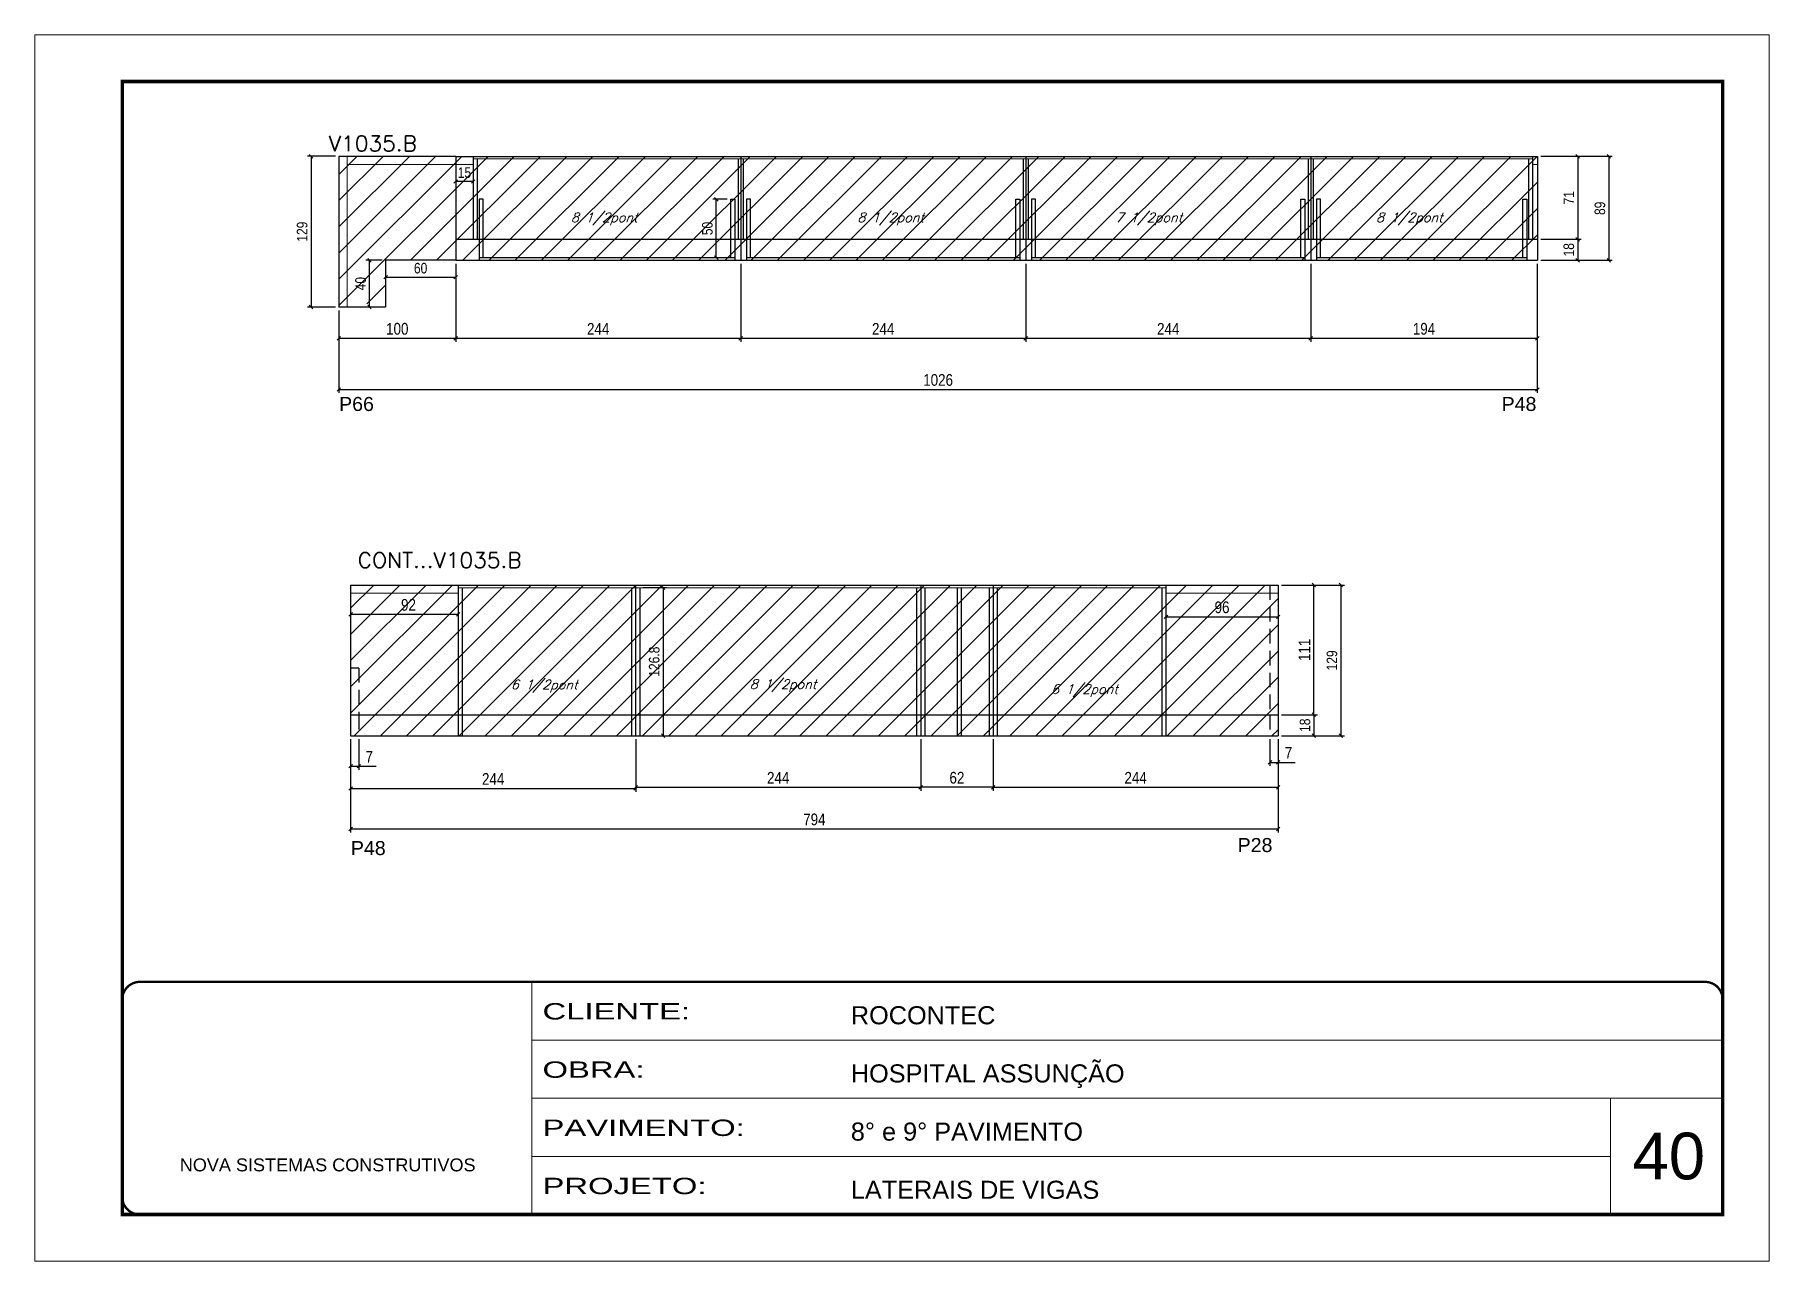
# Model space of a CAD drawing. Extents: x -20960 to -5926, y -2106 to 21915.
# Drawn here: x -7452 to -5967, y 10528 to 11578 of the extents above; entities that cross this region are included whole.
import ezdxf

# ---------------------------------------------------------------- set-up
doc = ezdxf.new("R2010")
doc.units = 0
for name, pattern in [('CONTINUO', [0]), ('DASHED', [0.75, 0.5, -0.25]), ('HIDDEN', [0.375, 0.25, -0.125])]:
    doc.linetypes.add(name, pattern=pattern)
for name, color, linetype in [('5', 5, 'Continuous'), ('COTA', 241, 'Continuous'), ('Painéis', 200, 'Continuous'), ('Reaproveitamento', 251, 'Continuous'), ('SARR_2.2x7', 40, 'Continuous'), ('SARR_3.5x7', 81, 'Continuous'), ('texto', 7, 'Continuous')]:
    doc.layers.add(name, color=color, linetype=linetype)
for name, color, linetype, lineweight in [('CARIMBO', 255, 'Continuous', 9), ('Folhas', 255, 'Continuous', 9), ('Sarr 2.2x7', 40, 'Continuous', 9), ('SARRAFO DE PRESSAO', 251, 'DASHED', 9), ('Texto Seção', 7, 'Continuous', 15)]:
    doc.layers.add(name, color=color, linetype=linetype, lineweight=lineweight)
doc.styles.add('ARIAL', font='arial.ttf')
doc.styles.add('COTA TECNICA', font='techl___.ttf', dxfattribs={"height": 10})
doc.styles.add('COTA TECNICA-50', font='techl___.ttf', dxfattribs={"height": 9})
doc.styles.add('REGUA-120', font='ROMANS.shx', dxfattribs={"height": 15})
doc.styles.add('Romans', font='romans.shx')
doc.styles.get("Standard").update_dxf_attribs({"font": 'arial.ttf'})
doc.styles.add('Tecnologia', font='')
doc.styles.get('Tecnologia').set_extended_font_data('Forgotten Futurist')
doc.dimstyles.new('COTA PAINEL-50', dxfattribs={"dimtxt": 9, "dimasz": 3, "dimexe": 3, "dimexo": 3, "dimgap": 3, "dimtad": 1, "dimdec": 1, "dimzin": 12, "dimdsep": 46, "dimtxsty": 'COTA TECNICA-50', "dimblk1": 'OBLIQUE', "dimblk2": 'OBLIQUE', "dimsah": 1, "dimcen": 0.9, "dimclrd": 4, "dimclre": 4, "dimclrt": 240, "dimadec": 1, "dimazin": 3, "dimtfac": 1, "dimtdec": 1, "dimtmove": 0, "dimatfit": 3, "dimfxl": 1, "dimtolj": 1, "dimtzin": 12, "dimarcsym": 0})
doc.dimstyles.new('PAINEL', dxfattribs={"dimtxt": 10, "dimasz": 3, "dimexe": 3, "dimexo": 3, "dimgap": 3, "dimtad": 1, "dimdec": 1, "dimzin": 12, "dimdsep": 46, "dimtxsty": 'COTA TECNICA', "dimblk1": 'OBLIQUE', "dimblk2": 'OBLIQUE', "dimsah": 1, "dimcen": 0.9, "dimclrd": 4, "dimclre": 4, "dimclrt": 240, "dimadec": 1, "dimazin": 3, "dimtfac": 1, "dimtdec": 1, "dimtmove": 0, "dimatfit": 3, "dimfxl": 1, "dimtolj": 1, "dimtzin": 12, "dimarcsym": 0})

msp = doc.modelspace()

# ---------------------------------------------------------------- texts
at = {"layer": '5', "linetype": 'Continuous'}
for s, p in [('P66', (-7191.41, 11256.1)), ('P48', (-6196.2, 11256.1)), ('P48', (-7181.32, 10875.97)), ('P28', (-6422.17, 10878.55))]:
    msp.add_text(s, height=12, rotation=359.99996, dxfattribs=at).set_placement(p)
at = {"layer": 'CARIMBO', "style": 'ARIAL'}
msp.add_text('40', height=40, dxfattribs=at).set_placement((-6084.14, 10598.36))
at = {"layer": 'texto', "color": 2, "char_height": 8, "attachment_point": 5, "style": 'Romans'}
for s, insert in [('{\\Q19;\\C256;8 1/2pont}', (-6964.39, 11420.48)), ('{\\Q19;\\C256;8 1/2pont}', (-6719.18, 11420.48)), ('{\\Q19;\\C256;7 1/2pont}', (-6498.18, 11420.48)), ('{\\Q19;\\C256;8 1/2pont}', (-6275.14, 11420.48)), ('{\\Q19;\\C256;6 1/2pont}', (-7015.8, 11020.5)), ('{\\Q19;\\C256;8 1/2pont}', (-6811.34, 11020.96)), ('{\\Q19;\\C256;6 1/2pont}', (-6553.28, 11016.71))]:
    msp.add_mtext(s, dxfattribs=dict(at, insert=insert))
at = {"layer": 'Texto Seção', "style": 'REGUA-120', "width": 1.05}
for s, p in [('V1035.B', (-7200.19, 11478.58)), ('CONT...V1035.B', (-7175.5, 11121.93))]:
    msp.add_text(s, height=13, dxfattribs=at).set_placement(p)

# ---------------------------------------------------------------- blocks, each defined once
blk = doc.blocks.new('9999999999')
at = {"color": 30, "linetype": 'CONTINUO'}
for p, q in [((98564.6, 34230.2), (98564.6, 34429.4)), ((98564.6, 34379.6), (99584, 34379.6)), ((98564.6, 34329.8), (99488, 34329.8)), ((99584, 34329.8), (99488, 34329.8)), ((99488, 34329.8), (99488, 34230.2)), ((98564.6, 34280), (99488, 34280))]:
    blk.add_line(p, q, dxfattribs=at)
at = {"color": 30, "linetype": 'CONTINUO', "const_width": 2}
blk.add_lwpolyline([(99584, 34230.2), (99584, 34414.4, 0.414214), (99569, 34429.4), (98229, 34429.4, 0.414214), (98214, 34414.4), (98214, 34245.2, 0.414214), (98229, 34230.2), (99584, 34230.2)], format="xyb", dxfattribs=at)
at = {"layer": 'Folhas'}
blk.add_lwpolyline([(98139, 34190.2), (99624, 34190.2), (99624, 35240.2), (98139, 35240.2)], close=True, dxfattribs=at)
at = {"layer": 'Folhas', "color": 30, "const_width": 3}
blk.add_lwpolyline([(98214, 34230.2), (99584, 34230.2), (99584, 35200.2), (98214, 35200.2)], close=True, dxfattribs=at)
at = {"color": 7, "linetype": 'Continuous', "ltscale": 5, "style": 'ARIAL'}
for s, height, p in [('ROCONTEC', 15.48, (98837.7, 34393.1)), ('HOSPITAL ASSUNÇÃO', 15.483, (98837.7, 34343.3)), ('8° e 9° PAVIMENTO', 15.483, (98837.7, 34293.5)), ('NOVA SISTEMAS CONSTRUTIVOS', 11.059, (98263.2, 34267.2)), ('LATERAIS DE VIGAS', 15.483, (98837.7, 34243.7))]:
    blk.add_text(s, height=height, dxfattribs=at).set_placement(p)
at = {"layer": 'Folhas', "color": 7, "style": 'Tecnologia', "width": 1.5}
for s, p in [('CLIENTE:', (98573.7, 34397.2)), ('OBRA:', (98573.7, 34347.3)), ('PAVIMENTO:', (98573.7, 34297.5)), ('PROJETO:', (98573.7, 34247.7))]:
    blk.add_text(s, height=14, dxfattribs=at).set_placement(p)
blk = doc.blocks.new('_Oblique')
at = {"color": 0, "linetype": 'ByBlock', "lineweight": -2}
blk.add_line((-0.5, -0.5), (0.5, 0.5), dxfattribs=at)
blk = doc.blocks.new('*D7657')
at = {"layer": 'COTA', "color": 4, "linetype": 'ByBlock', "lineweight": -2, "transparency": 16777216}
for p, q in [((-7091.6, 11382.1), (-7091.6, 11315.3)), ((-6847.6, 11382.1), (-6847.6, 11315.3)), ((-7091.6, 11318.3), (-6847.6, 11318.3))]:
    blk.add_line(p, q, dxfattribs=at)
at = {"layer": 'Defpoints', "color": 0, "linetype": 'ByBlock', "transparency": 16777216}
for p in [(-7091.6, 11385.1), (-6847.6, 11385.1), (-6847.6, 11318.3)]:
    blk.add_point(p, dxfattribs=at)
at = {"layer": 'COTA', "color": 4, "linetype": 'ByBlock', "lineweight": -2, "transparency": 16777216, "xscale": 3, "yscale": 3, "zscale": 3, "rotation": 180}
blk.add_blockref('_Oblique', (-7091.6, 11318.3), dxfattribs=at)
at = {"layer": 'COTA', "color": 4, "linetype": 'ByBlock', "lineweight": -2, "transparency": 16777216, "xscale": 3, "yscale": 3, "zscale": 3}
blk.add_blockref('_Oblique', (-6847.6, 11318.3), dxfattribs=at)
at = {"layer": 'COTA', "color": 240, "linetype": 'ByBlock', "transparency": 16777216, "insert": (-6969.6, 11326.4), "char_height": 10, "attachment_point": 5, "style": 'COTA TECNICA'}
blk.add_mtext('\\A1;244', dxfattribs=at)
blk = doc.blocks.new('*D7658')
at = {"layer": 'COTA', "color": 4, "linetype": 'ByBlock', "lineweight": -2, "transparency": 16777216}
for p, q in [((-6847.6, 11382.1), (-6847.6, 11315.3)), ((-6603.6, 11382.1), (-6603.6, 11315.3)), ((-6847.6, 11318.3), (-6603.6, 11318.3))]:
    blk.add_line(p, q, dxfattribs=at)
at = {"layer": 'Defpoints', "color": 0, "linetype": 'ByBlock', "transparency": 16777216}
for p in [(-6847.6, 11385.1), (-6603.6, 11385.1), (-6603.6, 11318.3)]:
    blk.add_point(p, dxfattribs=at)
at = {"layer": 'COTA', "color": 4, "linetype": 'ByBlock', "lineweight": -2, "transparency": 16777216, "xscale": 3, "yscale": 3, "zscale": 3, "rotation": 180}
blk.add_blockref('_Oblique', (-6847.6, 11318.3), dxfattribs=at)
at = {"layer": 'COTA', "color": 4, "linetype": 'ByBlock', "lineweight": -2, "transparency": 16777216, "xscale": 3, "yscale": 3, "zscale": 3}
blk.add_blockref('_Oblique', (-6603.6, 11318.3), dxfattribs=at)
at = {"layer": 'COTA', "color": 240, "linetype": 'ByBlock', "transparency": 16777216, "insert": (-6725.6, 11326.4), "char_height": 10, "attachment_point": 5, "style": 'COTA TECNICA'}
blk.add_mtext('\\A1;244', dxfattribs=at)
blk = doc.blocks.new('*D7659')
at = {"layer": 'COTA', "color": 4, "linetype": 'ByBlock', "lineweight": -2, "transparency": 16777216}
for p, q in [((-6359.6, 11382.1), (-6359.6, 11315.3)), ((-6165.6, 11382.1), (-6165.6, 11315.3)), ((-6359.6, 11318.3), (-6165.6, 11318.3))]:
    blk.add_line(p, q, dxfattribs=at)
at = {"layer": 'Defpoints', "color": 0, "linetype": 'ByBlock', "transparency": 16777216}
for p in [(-6359.6, 11385.1), (-6165.6, 11385.1), (-6165.6, 11318.3)]:
    blk.add_point(p, dxfattribs=at)
at = {"layer": 'COTA', "color": 4, "linetype": 'ByBlock', "lineweight": -2, "transparency": 16777216, "xscale": 3, "yscale": 3, "zscale": 3, "rotation": 180}
blk.add_blockref('_Oblique', (-6359.6, 11318.3), dxfattribs=at)
at = {"layer": 'COTA', "color": 4, "linetype": 'ByBlock', "lineweight": -2, "transparency": 16777216, "xscale": 3, "yscale": 3, "zscale": 3}
blk.add_blockref('_Oblique', (-6165.6, 11318.3), dxfattribs=at)
at = {"layer": 'COTA', "color": 240, "linetype": 'ByBlock', "transparency": 16777216, "insert": (-6262.6, 11326.4), "char_height": 10, "attachment_point": 5, "style": 'COTA TECNICA'}
blk.add_mtext('\\A1;194', dxfattribs=at)
blk = doc.blocks.new('*D7660')
at = {"layer": 'COTA', "color": 4, "linetype": 'ByBlock', "lineweight": -2, "transparency": 16777216}
for p, q in [((-6165.6, 11382.1), (-6165.6, 11271.5)), ((-7191.6, 11342.1), (-7191.6, 11271.5)), ((-7191.6, 11274.5), (-6165.6, 11274.5))]:
    blk.add_line(p, q, dxfattribs=at)
at = {"layer": 'Defpoints', "color": 0, "linetype": 'ByBlock', "transparency": 16777216}
for p in [(-6165.6, 11385.1), (-7191.6, 11345.1), (-6165.6, 11274.5)]:
    blk.add_point(p, dxfattribs=at)
at = {"layer": 'COTA', "color": 4, "linetype": 'ByBlock', "lineweight": -2, "transparency": 16777216, "xscale": 3, "yscale": 3, "zscale": 3, "rotation": 180}
blk.add_blockref('_Oblique', (-7191.6, 11274.5), dxfattribs=at)
at = {"layer": 'COTA', "color": 4, "linetype": 'ByBlock', "lineweight": -2, "transparency": 16777216, "xscale": 3, "yscale": 3, "zscale": 3}
blk.add_blockref('_Oblique', (-6165.6, 11274.5), dxfattribs=at)
at = {"layer": 'COTA', "color": 240, "linetype": 'ByBlock', "transparency": 16777216, "insert": (-6678.6, 11282.6), "char_height": 10, "attachment_point": 5, "style": 'COTA TECNICA'}
blk.add_mtext('\\A1;1026', dxfattribs=at)
blk = doc.blocks.new('*D7661')
at = {"layer": 'COTA', "color": 4, "linetype": 'ByBlock', "lineweight": -2, "transparency": 16777216}
for p, q in [((-6603.6, 11382.1), (-6603.6, 11315.3)), ((-6359.6, 11382.1), (-6359.6, 11315.3)), ((-6603.6, 11318.3), (-6359.6, 11318.3))]:
    blk.add_line(p, q, dxfattribs=at)
at = {"layer": 'Defpoints', "color": 0, "linetype": 'ByBlock', "transparency": 16777216}
for p in [(-6603.6, 11385.1), (-6359.6, 11385.1), (-6359.6, 11318.3)]:
    blk.add_point(p, dxfattribs=at)
at = {"layer": 'COTA', "color": 4, "linetype": 'ByBlock', "lineweight": -2, "transparency": 16777216, "xscale": 3, "yscale": 3, "zscale": 3, "rotation": 180}
blk.add_blockref('_Oblique', (-6603.6, 11318.3), dxfattribs=at)
at = {"layer": 'COTA', "color": 4, "linetype": 'ByBlock', "lineweight": -2, "transparency": 16777216, "xscale": 3, "yscale": 3, "zscale": 3}
blk.add_blockref('_Oblique', (-6359.6, 11318.3), dxfattribs=at)
at = {"layer": 'COTA', "color": 240, "linetype": 'ByBlock', "transparency": 16777216, "insert": (-6481.6, 11326.4), "char_height": 10, "attachment_point": 5, "style": 'COTA TECNICA'}
blk.add_mtext('\\A1;244', dxfattribs=at)
blk = doc.blocks.new('*D7662')
at = {"layer": 'COTA', "color": 4, "linetype": 'ByBlock', "lineweight": -2, "transparency": 16777216}
for p, q in [((-7181.5, 10975.1), (-7181.5, 10930)), ((-6937.5, 10975.1), (-6937.5, 10930)), ((-7181.5, 10933), (-6937.5, 10933))]:
    blk.add_line(p, q, dxfattribs=at)
at = {"layer": 'Defpoints', "color": 0, "linetype": 'ByBlock', "transparency": 16777216}
for p in [(-7181.5, 10978.1), (-6937.5, 10978.1), (-6937.5, 10933)]:
    blk.add_point(p, dxfattribs=at)
at = {"layer": 'COTA', "color": 4, "linetype": 'ByBlock', "lineweight": -2, "transparency": 16777216, "xscale": 3, "yscale": 3, "zscale": 3, "rotation": 180}
blk.add_blockref('_Oblique', (-7181.5, 10933), dxfattribs=at)
at = {"layer": 'COTA', "color": 4, "linetype": 'ByBlock', "lineweight": -2, "transparency": 16777216, "xscale": 3, "yscale": 3, "zscale": 3}
blk.add_blockref('_Oblique', (-6937.5, 10933), dxfattribs=at)
at = {"layer": 'COTA', "color": 240, "linetype": 'ByBlock', "transparency": 16777216, "insert": (-7059.5, 10941.1), "char_height": 10, "attachment_point": 5, "style": 'COTA TECNICA'}
blk.add_mtext('\\A1;244', dxfattribs=at)
blk = doc.blocks.new('*D7663')
at = {"layer": 'COTA', "color": 4, "linetype": 'ByBlock', "lineweight": -2, "transparency": 16777216}
for p, q in [((-7181.5, 10975.1), (-7181.5, 10895.3)), ((-6387.5, 10975.1), (-6387.5, 10895.3)), ((-7181.5, 10898.3), (-6387.5, 10898.3))]:
    blk.add_line(p, q, dxfattribs=at)
at = {"layer": 'Defpoints', "color": 0, "linetype": 'ByBlock', "transparency": 16777216}
for p in [(-7181.5, 10978.1), (-6387.5, 10978.1), (-6387.5, 10898.3)]:
    blk.add_point(p, dxfattribs=at)
at = {"layer": 'COTA', "color": 4, "linetype": 'ByBlock', "lineweight": -2, "transparency": 16777216, "xscale": 3, "yscale": 3, "zscale": 3, "rotation": 180}
blk.add_blockref('_Oblique', (-7181.5, 10898.3), dxfattribs=at)
at = {"layer": 'COTA', "color": 4, "linetype": 'ByBlock', "lineweight": -2, "transparency": 16777216, "xscale": 3, "yscale": 3, "zscale": 3}
blk.add_blockref('_Oblique', (-6387.5, 10898.3), dxfattribs=at)
at = {"layer": 'COTA', "color": 240, "linetype": 'ByBlock', "transparency": 16777216, "insert": (-6784.5, 10906.4), "char_height": 10, "attachment_point": 5, "style": 'COTA TECNICA'}
blk.add_mtext('\\A1;794', dxfattribs=at)
blk = doc.blocks.new('*D7664')
at = {"layer": 'COTA', "color": 4, "linetype": 'ByBlock', "lineweight": -2, "transparency": 16777216}
for p, q in [((-6937.5, 10975.1), (-6937.5, 10931)), ((-6693.5, 10975.1), (-6693.5, 10931)), ((-6937.5, 10934), (-6693.5, 10934))]:
    blk.add_line(p, q, dxfattribs=at)
at = {"layer": 'Defpoints', "color": 0, "linetype": 'ByBlock', "transparency": 16777216}
for p in [(-6937.5, 10978.1), (-6693.5, 10978.1), (-6693.5, 10934)]:
    blk.add_point(p, dxfattribs=at)
at = {"layer": 'COTA', "color": 4, "linetype": 'ByBlock', "lineweight": -2, "transparency": 16777216, "xscale": 3, "yscale": 3, "zscale": 3, "rotation": 180}
blk.add_blockref('_Oblique', (-6937.5, 10934), dxfattribs=at)
at = {"layer": 'COTA', "color": 4, "linetype": 'ByBlock', "lineweight": -2, "transparency": 16777216, "xscale": 3, "yscale": 3, "zscale": 3}
blk.add_blockref('_Oblique', (-6693.5, 10934), dxfattribs=at)
at = {"layer": 'COTA', "color": 240, "linetype": 'ByBlock', "transparency": 16777216, "insert": (-6815.5, 10942.1), "char_height": 10, "attachment_point": 5, "style": 'COTA TECNICA'}
blk.add_mtext('\\A1;244', dxfattribs=at)
blk = doc.blocks.new('*D7720')
at = {"layer": 'COTA', "color": 4, "linetype": 'ByBlock', "lineweight": -2, "transparency": 16777216}
for p, q in [((-6384.5, 11107.1), (-6353.9, 11107.1)), ((-6356.9, 10996.1), (-6356.9, 11107.1)), ((-6384.5, 10996.1), (-6353.9, 10996.1))]:
    blk.add_line(p, q, dxfattribs=at)
at = {"layer": 'Defpoints', "color": 0, "linetype": 'ByBlock', "transparency": 16777216}
for p in [(-6387.5, 11107.1), (-6356.9, 11107.1), (-6387.5, 10996.1)]:
    blk.add_point(p, dxfattribs=at)
at = {"layer": 'COTA', "color": 4, "linetype": 'ByBlock', "lineweight": -2, "transparency": 16777216, "xscale": 3, "yscale": 3, "zscale": 3}
for p, rotation in [((-6356.9, 11107.1), 90), ((-6356.9, 10996.1), 270)]:
    blk.add_blockref('_Oblique', p, dxfattribs=dict(at, rotation=rotation))
at = {"layer": 'COTA', "color": 240, "linetype": 'ByBlock', "transparency": 16777216, "insert": (-6365, 11051.6), "char_height": 10, "attachment_point": 5, "rotation": 90, "style": 'COTA TECNICA'}
blk.add_mtext('\\A1;111', dxfattribs=at)
blk = doc.blocks.new('*D7665')
at = {"layer": 'COTA', "color": 4, "linetype": 'ByBlock', "lineweight": -2, "transparency": 16777216}
for p, q in [((-6693.5, 10975.1), (-6693.5, 10931)), ((-6631.5, 10975.1), (-6631.5, 10931)), ((-6631.5, 10934), (-6693.5, 10934))]:
    blk.add_line(p, q, dxfattribs=at)
at = {"layer": 'Defpoints', "color": 0, "linetype": 'ByBlock', "transparency": 16777216}
for p in [(-6693.5, 10978.1), (-6631.5, 10978.1), (-6693.5, 10934)]:
    blk.add_point(p, dxfattribs=at)
at = {"layer": 'COTA', "color": 4, "linetype": 'ByBlock', "lineweight": -2, "transparency": 16777216, "xscale": 3, "yscale": 3, "zscale": 3, "rotation": 180}
blk.add_blockref('_Oblique', (-6693.5, 10934), dxfattribs=at)
at = {"layer": 'COTA', "color": 4, "linetype": 'ByBlock', "lineweight": -2, "transparency": 16777216, "xscale": 3, "yscale": 3, "zscale": 3}
blk.add_blockref('_Oblique', (-6631.5, 10934), dxfattribs=at)
at = {"layer": 'COTA', "color": 240, "linetype": 'ByBlock', "transparency": 16777216, "insert": (-6662.5, 10942.1), "char_height": 10, "attachment_point": 5, "style": 'COTA TECNICA'}
blk.add_mtext('\\A1;62', dxfattribs=at)
blk = doc.blocks.new('*D7666')
at = {"layer": 'COTA', "color": 4, "linetype": 'ByBlock', "lineweight": -2, "transparency": 16777216}
for p, q in [((-6631.5, 10975.1), (-6631.5, 10931)), ((-6387.5, 10975.1), (-6387.5, 10931)), ((-6631.5, 10934), (-6387.5, 10934))]:
    blk.add_line(p, q, dxfattribs=at)
at = {"layer": 'Defpoints', "color": 0, "linetype": 'ByBlock', "transparency": 16777216}
for p in [(-6631.5, 10978.1), (-6387.5, 10978.1), (-6387.5, 10934)]:
    blk.add_point(p, dxfattribs=at)
at = {"layer": 'COTA', "color": 4, "linetype": 'ByBlock', "lineweight": -2, "transparency": 16777216, "xscale": 3, "yscale": 3, "zscale": 3, "rotation": 180}
blk.add_blockref('_Oblique', (-6631.5, 10934), dxfattribs=at)
at = {"layer": 'COTA', "color": 4, "linetype": 'ByBlock', "lineweight": -2, "transparency": 16777216, "xscale": 3, "yscale": 3, "zscale": 3}
blk.add_blockref('_Oblique', (-6387.5, 10934), dxfattribs=at)
at = {"layer": 'COTA', "color": 240, "linetype": 'ByBlock', "transparency": 16777216, "insert": (-6509.5, 10942.1), "char_height": 10, "attachment_point": 5, "style": 'COTA TECNICA'}
blk.add_mtext('\\A1;244', dxfattribs=at)
blk = doc.blocks.new('*D7667')
at = {"layer": 'COTA', "color": 4, "lineweight": -2, "ltscale": 25, "transparency": 16777216}
for p, q in [((-7091.6, 11359.1), (-7091.6, 11315.3)), ((-7191.6, 11342.1), (-7191.6, 11315.3)), ((-7191.6, 11318.3), (-7091.6, 11318.3))]:
    blk.add_line(p, q, dxfattribs=at)
at = {"layer": 'Defpoints', "color": 0, "ltscale": 25, "transparency": 16777216}
for p in [(-7091.6, 11362.1), (-7191.6, 11345.1), (-7091.6, 11318.3)]:
    blk.add_point(p, dxfattribs=at)
at = {"layer": 'COTA', "color": 4, "lineweight": -2, "ltscale": 25, "transparency": 16777216, "xscale": 3, "yscale": 3, "zscale": 3, "rotation": 180}
blk.add_blockref('_Oblique', (-7191.6, 11318.3), dxfattribs=at)
at = {"layer": 'COTA', "color": 4, "lineweight": -2, "ltscale": 25, "transparency": 16777216, "xscale": 3, "yscale": 3, "zscale": 3}
blk.add_blockref('_Oblique', (-7091.6, 11318.3), dxfattribs=at)
at = {"layer": 'COTA', "color": 240, "ltscale": 25, "transparency": 16777216, "insert": (-7141.6, 11326.4), "char_height": 10, "attachment_point": 5, "style": 'COTA TECNICA'}
blk.add_mtext('\\A1;100', dxfattribs=at)
blk = doc.blocks.new('*D7721')
at = {"layer": 'COTA', "color": 4, "lineweight": -2, "ltscale": 25, "transparency": 16777216}
for p, q in [((-6483.5, 11097.1), (-6483.5, 11076.9)), ((-6387.5, 11097.1), (-6387.5, 11076.9)), ((-6483.5, 11079.9), (-6387.5, 11079.9))]:
    blk.add_line(p, q, dxfattribs=at)
at = {"layer": 'Defpoints', "color": 0, "ltscale": 25, "transparency": 16777216}
for p in [(-6483.5, 11100.1), (-6387.5, 11100.1), (-6387.5, 11079.9)]:
    blk.add_point(p, dxfattribs=at)
at = {"layer": 'COTA', "color": 4, "lineweight": -2, "ltscale": 25, "transparency": 16777216, "xscale": 3, "yscale": 3, "zscale": 3, "rotation": 180}
blk.add_blockref('_Oblique', (-6483.5, 11079.9), dxfattribs=at)
at = {"layer": 'COTA', "color": 4, "lineweight": -2, "ltscale": 25, "transparency": 16777216, "xscale": 3, "yscale": 3, "zscale": 3}
blk.add_blockref('_Oblique', (-6387.5, 11079.9), dxfattribs=at)
at = {"layer": 'COTA', "color": 240, "ltscale": 25, "transparency": 16777216, "insert": (-6435.5, 11088), "char_height": 10, "attachment_point": 5, "style": 'COTA TECNICA'}
blk.add_mtext('\\A1;96', dxfattribs=at)
blk = doc.blocks.new('*D7722')
at = {"layer": 'COTA', "color": 4, "lineweight": -2, "ltscale": 25, "transparency": 16777216}
for p, q in [((-7181.5, 11097.1), (-7181.5, 11079)), ((-7089.5, 11097.1), (-7089.5, 11079)), ((-7089.5, 11082), (-7181.5, 11082))]:
    blk.add_line(p, q, dxfattribs=at)
at = {"layer": 'Defpoints', "color": 0, "ltscale": 25, "transparency": 16777216}
for p in [(-7181.5, 11100.1), (-7089.5, 11100.1), (-7181.5, 11082)]:
    blk.add_point(p, dxfattribs=at)
at = {"layer": 'COTA', "color": 4, "lineweight": -2, "ltscale": 25, "transparency": 16777216, "xscale": 3, "yscale": 3, "zscale": 3, "rotation": 180}
blk.add_blockref('_Oblique', (-7181.5, 11082), dxfattribs=at)
at = {"layer": 'COTA', "color": 4, "lineweight": -2, "ltscale": 25, "transparency": 16777216, "xscale": 3, "yscale": 3, "zscale": 3}
blk.add_blockref('_Oblique', (-7089.5, 11082), dxfattribs=at)
at = {"layer": 'COTA', "color": 240, "ltscale": 25, "transparency": 16777216, "insert": (-7132, 11090.1), "char_height": 10, "attachment_point": 5, "style": 'COTA TECNICA'}
blk.add_mtext('\\A1;92', dxfattribs=at)
blk = doc.blocks.new('*D7668')
at = {"layer": 'COTA', "color": 4, "lineweight": -2, "ltscale": 25, "transparency": 16777216}
for p, q in [((-7181.5, 10975.1), (-7181.5, 10949)), ((-7174.5, 10975.1), (-7174.5, 10949)), ((-7181.5, 10952), (-7174.5, 10952)), ((-7174.5, 10952), (-7159.8, 10952))]:
    blk.add_line(p, q, dxfattribs=at)
at = {"layer": 'Defpoints', "color": 0, "ltscale": 25, "transparency": 16777216}
for p in [(-7181.5, 10978.1), (-7174.5, 10978.1), (-7174.5, 10952)]:
    blk.add_point(p, dxfattribs=at)
at = {"layer": 'COTA', "color": 4, "lineweight": -2, "ltscale": 25, "transparency": 16777216, "xscale": 3, "yscale": 3, "zscale": 3, "rotation": 180}
blk.add_blockref('_Oblique', (-7181.5, 10952), dxfattribs=at)
at = {"layer": 'COTA', "color": 4, "lineweight": -2, "ltscale": 25, "transparency": 16777216, "xscale": 3, "yscale": 3, "zscale": 3}
blk.add_blockref('_Oblique', (-7174.5, 10952), dxfattribs=at)
at = {"layer": 'COTA', "color": 240, "ltscale": 25, "transparency": 16777216, "insert": (-7165.6, 10960.1), "char_height": 10, "attachment_point": 5, "style": 'COTA TECNICA'}
blk.add_mtext('\\A1;7', dxfattribs=at)
blk = doc.blocks.new('*D7669')
at = {"layer": 'COTA', "color": 4, "linetype": 'ByBlock', "lineweight": -2, "transparency": 16777216}
for p, q in [((-6394.5, 10975.1), (-6394.5, 10952.3)), ((-6387.5, 10975.1), (-6387.5, 10952.3)), ((-6394.5, 10955.3), (-6387.5, 10955.3)), ((-6387.5, 10955.3), (-6372.8, 10955.3))]:
    blk.add_line(p, q, dxfattribs=at)
at = {"layer": 'Defpoints', "color": 0, "linetype": 'ByBlock', "transparency": 16777216}
for p in [(-6394.5, 10978.1), (-6387.5, 10978.1), (-6387.5, 10955.3)]:
    blk.add_point(p, dxfattribs=at)
at = {"layer": 'COTA', "color": 4, "linetype": 'ByBlock', "lineweight": -2, "transparency": 16777216, "xscale": 3, "yscale": 3, "zscale": 3, "rotation": 180}
blk.add_blockref('_Oblique', (-6394.5, 10955.3), dxfattribs=at)
at = {"layer": 'COTA', "color": 4, "linetype": 'ByBlock', "lineweight": -2, "transparency": 16777216, "xscale": 3, "yscale": 3, "zscale": 3}
blk.add_blockref('_Oblique', (-6387.5, 10955.3), dxfattribs=at)
at = {"layer": 'COTA', "color": 240, "linetype": 'ByBlock', "transparency": 16777216, "insert": (-6378.6, 10963.4), "char_height": 10, "attachment_point": 5, "style": 'COTA TECNICA'}
blk.add_mtext('\\A1;7', dxfattribs=at)
blk = doc.blocks.new('*D7723')
at = {"layer": 'COTA', "color": 4, "lineweight": -2, "transparency": 16777216}
for p, q in [((-7194.6, 11474.1), (-7218.4, 11474.1)), ((-7215.4, 11474.1), (-7215.4, 11345.1)), ((-7194.6, 11345.1), (-7218.4, 11345.1))]:
    blk.add_line(p, q, dxfattribs=at)
at = {"layer": 'Defpoints', "color": 0, "transparency": 16777216}
for p in [(-7191.6, 11474.1), (-7215.4, 11345.1), (-7191.6, 11345.1)]:
    blk.add_point(p, dxfattribs=at)
at = {"layer": 'COTA', "color": 4, "lineweight": -2, "transparency": 16777216, "xscale": 3, "yscale": 3, "zscale": 3}
for p, rotation in [((-7215.4, 11474.1), 90), ((-7215.4, 11345.1), 270)]:
    blk.add_blockref('_Oblique', p, dxfattribs=dict(at, rotation=rotation))
at = {"layer": 'COTA', "color": 240, "transparency": 16777216, "insert": (-7223, 11409.6), "char_height": 9, "attachment_point": 5, "rotation": 90, "style": 'COTA TECNICA-50'}
blk.add_mtext('\\A1;129', dxfattribs=at)
blk = doc.blocks.new('*D7763')
at = {"layer": 'COTA', "color": 4, "lineweight": -2, "transparency": 16777216}
for p, q in [((-7154.6, 11385.1), (-7168.4, 11385.1)), ((-7165.4, 11345.1), (-7165.4, 11385.1)), ((-7154.6, 11345.1), (-7168.4, 11345.1))]:
    blk.add_line(p, q, dxfattribs=at)
at = {"layer": 'Defpoints', "color": 0, "transparency": 16777216}
for p in [(-7165.4, 11385.1), (-7151.6, 11385.1), (-7151.6, 11345.1)]:
    blk.add_point(p, dxfattribs=at)
at = {"layer": 'COTA', "color": 4, "lineweight": -2, "transparency": 16777216, "xscale": 3, "yscale": 3, "zscale": 3}
for p, rotation in [((-7165.4, 11385.1), 90), ((-7165.4, 11345.1), 270)]:
    blk.add_blockref('_Oblique', p, dxfattribs=dict(at, rotation=rotation))
at = {"layer": 'COTA', "color": 240, "transparency": 16777216, "insert": (-7173, 11365.1), "char_height": 9, "attachment_point": 5, "rotation": 90, "style": 'COTA TECNICA-50'}
blk.add_mtext('\\A1;40', dxfattribs=at)
blk = doc.blocks.new('*D7764')
at = {"layer": 'COTA', "color": 4, "lineweight": -2, "transparency": 16777216}
for p, q in [((-7151.6, 11382.1), (-7151.6, 11367.7)), ((-7091.6, 11382.1), (-7091.6, 11367.7)), ((-7151.6, 11370.7), (-7091.6, 11370.7))]:
    blk.add_line(p, q, dxfattribs=at)
at = {"layer": 'Defpoints', "color": 0, "transparency": 16777216}
for p in [(-7151.6, 11385.1), (-7091.6, 11385.1), (-7091.6, 11370.7)]:
    blk.add_point(p, dxfattribs=at)
at = {"layer": 'COTA', "color": 4, "lineweight": -2, "transparency": 16777216, "xscale": 3, "yscale": 3, "zscale": 3, "rotation": 180}
blk.add_blockref('_Oblique', (-7151.6, 11370.7), dxfattribs=at)
at = {"layer": 'COTA', "color": 4, "lineweight": -2, "transparency": 16777216, "xscale": 3, "yscale": 3, "zscale": 3}
blk.add_blockref('_Oblique', (-7091.6, 11370.7), dxfattribs=at)
at = {"layer": 'COTA', "color": 240, "transparency": 16777216, "insert": (-7121.6, 11378.3), "char_height": 9, "attachment_point": 5, "style": 'COTA TECNICA-50'}
blk.add_mtext('\\A1;60', dxfattribs=at)
blk = doc.blocks.new('*D7765')
at = {"layer": 'COTA', "color": 4, "lineweight": -2, "transparency": 16777216}
for p, q in [((-6162.6, 11474.1), (-6128, 11474.1)), ((-6131, 11474.1), (-6131, 11403.1)), ((-6162.6, 11403.1), (-6128, 11403.1))]:
    blk.add_line(p, q, dxfattribs=at)
at = {"layer": 'Defpoints', "color": 0, "transparency": 16777216}
for p in [(-6165.6, 11474.1), (-6165.6, 11403.1), (-6131, 11403.1)]:
    blk.add_point(p, dxfattribs=at)
at = {"layer": 'COTA', "color": 4, "lineweight": -2, "transparency": 16777216, "xscale": 3, "yscale": 3, "zscale": 3}
for p, rotation in [((-6131, 11474.1), 90), ((-6131, 11403.1), 270)]:
    blk.add_blockref('_Oblique', p, dxfattribs=dict(at, rotation=rotation))
at = {"layer": 'COTA', "color": 240, "transparency": 16777216, "insert": (-6138.6, 11438.6), "char_height": 9, "attachment_point": 5, "rotation": 90, "style": 'COTA TECNICA-50'}
blk.add_mtext('\\A1;71', dxfattribs=at)
blk = doc.blocks.new('*D7766')
at = {"layer": 'COTA', "color": 4, "lineweight": -2, "transparency": 16777216}
for p, q in [((-7091.6, 11464.1), (-7091.6, 11449.5)), ((-7076.6, 11452.5), (-7091.6, 11452.5)), ((-7076.6, 11464.1), (-7076.6, 11449.5))]:
    blk.add_line(p, q, dxfattribs=at)
at = {"layer": 'Defpoints', "color": 0, "transparency": 16777216}
for p in [(-7091.6, 11467.1), (-7076.6, 11467.1), (-7091.6, 11452.5)]:
    blk.add_point(p, dxfattribs=at)
at = {"layer": 'COTA', "color": 4, "lineweight": -2, "transparency": 16777216, "xscale": 3, "yscale": 3, "zscale": 3, "rotation": 180}
blk.add_blockref('_Oblique', (-7091.6, 11452.5), dxfattribs=at)
at = {"layer": 'COTA', "color": 4, "lineweight": -2, "transparency": 16777216, "xscale": 3, "yscale": 3, "zscale": 3}
blk.add_blockref('_Oblique', (-7076.6, 11452.5), dxfattribs=at)
at = {"layer": 'COTA', "color": 240, "transparency": 16777216, "insert": (-7084.1, 11460.1), "char_height": 9, "attachment_point": 5, "style": 'COTA TECNICA-50'}
blk.add_mtext('\\A1;15', dxfattribs=at)
blk = doc.blocks.new('*D7767')
at = {"layer": 'COTA', "color": 4, "lineweight": -2, "transparency": 16777216}
for p, q in [((-6931, 11104.9), (-6911, 11104.9)), ((-6914, 11104.9), (-6914, 10978.1)), ((-6931, 10978.1), (-6911, 10978.1))]:
    blk.add_line(p, q, dxfattribs=at)
at = {"layer": 'Defpoints', "color": 0, "transparency": 16777216}
for p in [(-6934, 11104.9), (-6934, 10978.1), (-6914, 10978.1)]:
    blk.add_point(p, dxfattribs=at)
at = {"layer": 'COTA', "color": 4, "lineweight": -2, "transparency": 16777216, "xscale": 3, "yscale": 3, "zscale": 3}
for p, rotation in [((-6914, 11104.9), 90), ((-6914, 10978.1), 270)]:
    blk.add_blockref('_Oblique', p, dxfattribs=dict(at, rotation=rotation))
at = {"layer": 'COTA', "color": 240, "transparency": 16777216, "insert": (-6921.6, 11041.5), "char_height": 9, "attachment_point": 5, "rotation": 90, "style": 'COTA TECNICA-50'}
blk.add_mtext('\\A1;126.8', dxfattribs=at)
blk = doc.blocks.new('*D7728')
at = {"layer": 'COTA', "color": 4, "lineweight": -2, "transparency": 16777216}
for p, q in [((-6859.1, 11437.3), (-6871.5, 11437.3)), ((-6868.5, 11387.3), (-6868.5, 11437.3)), ((-6859.1, 11387.3), (-6871.5, 11387.3))]:
    blk.add_line(p, q, dxfattribs=at)
at = {"layer": 'Defpoints', "color": 0, "transparency": 16777216}
for p in [(-6868.5, 11437.3), (-6856.1, 11437.3), (-6856.1, 11387.3)]:
    blk.add_point(p, dxfattribs=at)
at = {"layer": 'COTA', "color": 4, "lineweight": -2, "transparency": 16777216, "xscale": 3, "yscale": 3, "zscale": 3}
for p, rotation in [((-6868.5, 11437.3), 90), ((-6868.5, 11387.3), 270)]:
    blk.add_blockref('_Oblique', p, dxfattribs=dict(at, rotation=rotation))
at = {"layer": 'COTA', "color": 240, "transparency": 16777216, "insert": (-6876.1, 11412.3), "char_height": 9, "attachment_point": 5, "rotation": 90, "style": 'COTA TECNICA-50'}
blk.add_mtext('\\A1;50', dxfattribs=at)
blk = doc.blocks.new('*D7729')
at = {"layer": 'COTA', "color": 4, "lineweight": -2, "transparency": 16777216}
for p, q in [((-6162.6, 11403.1), (-6128, 11403.1)), ((-6131, 11403.1), (-6131, 11385.1)), ((-6162.6, 11385.1), (-6128, 11385.1))]:
    blk.add_line(p, q, dxfattribs=at)
at = {"layer": 'Defpoints', "color": 0, "transparency": 16777216}
for p in [(-6165.6, 11403.1), (-6165.6, 11385.1), (-6131, 11385.1)]:
    blk.add_point(p, dxfattribs=at)
at = {"layer": 'COTA', "color": 4, "lineweight": -2, "transparency": 16777216, "xscale": 3, "yscale": 3, "zscale": 3}
for p, rotation in [((-6131, 11403.1), 90), ((-6131, 11385.1), 270)]:
    blk.add_blockref('_Oblique', p, dxfattribs=dict(at, rotation=rotation))
at = {"layer": 'COTA', "color": 240, "transparency": 16777216, "insert": (-6138.6, 11394.1), "char_height": 9, "attachment_point": 5, "rotation": 90, "style": 'COTA TECNICA-50'}
blk.add_mtext('\\A1;18', dxfattribs=at)
blk = doc.blocks.new('*D7730')
at = {"layer": 'COTA', "color": 4, "lineweight": -2, "transparency": 16777216}
for p, q in [((-6384.5, 10996.1), (-6353.9, 10996.1)), ((-6356.9, 10996.1), (-6356.9, 10978.1)), ((-6384.5, 10978.1), (-6353.9, 10978.1))]:
    blk.add_line(p, q, dxfattribs=at)
at = {"layer": 'Defpoints', "color": 0, "transparency": 16777216}
for p in [(-6387.5, 10996.1), (-6387.5, 10978.1), (-6356.9, 10978.1)]:
    blk.add_point(p, dxfattribs=at)
at = {"layer": 'COTA', "color": 4, "lineweight": -2, "transparency": 16777216, "xscale": 3, "yscale": 3, "zscale": 3}
for p, rotation in [((-6356.9, 10996.1), 90), ((-6356.9, 10978.1), 270)]:
    blk.add_blockref('_Oblique', p, dxfattribs=dict(at, rotation=rotation))
at = {"layer": 'COTA', "color": 240, "transparency": 16777216, "insert": (-6364.5, 10987.1), "char_height": 9, "attachment_point": 5, "rotation": 90, "style": 'COTA TECNICA-50'}
blk.add_mtext('\\A1;18', dxfattribs=at)
blk = doc.blocks.new('*D7731')
at = {"layer": 'COTA', "color": 4, "lineweight": -2, "transparency": 16777216}
for p, q in [((-6384.5, 11107.1), (-6330.8, 11107.1)), ((-6333.8, 11107.1), (-6333.8, 10978.1)), ((-6384.5, 10978.1), (-6330.8, 10978.1))]:
    blk.add_line(p, q, dxfattribs=at)
at = {"layer": 'Defpoints', "color": 0, "transparency": 16777216}
for p in [(-6387.5, 11107.1), (-6387.5, 10978.1), (-6333.8, 10978.1)]:
    blk.add_point(p, dxfattribs=at)
at = {"layer": 'COTA', "color": 4, "lineweight": -2, "transparency": 16777216, "xscale": 3, "yscale": 3, "zscale": 3}
for p, rotation in [((-6333.8, 11107.1), 90), ((-6333.8, 10978.1), 270)]:
    blk.add_blockref('_Oblique', p, dxfattribs=dict(at, rotation=rotation))
at = {"layer": 'COTA', "color": 240, "transparency": 16777216, "insert": (-6341.4, 11042.6), "char_height": 9, "attachment_point": 5, "rotation": 90, "style": 'COTA TECNICA-50'}
blk.add_mtext('\\A1;129', dxfattribs=at)
blk = doc.blocks.new('*D7670')
at = {"layer": 'COTA', "color": 4, "lineweight": -2, "transparency": 16777216}
for p, q in [((-6162.6, 11474.1), (-6101.4, 11474.1)), ((-6104.4, 11474.1), (-6104.4, 11385.1)), ((-6162.6, 11385.1), (-6101.4, 11385.1))]:
    blk.add_line(p, q, dxfattribs=at)
at = {"layer": 'Defpoints', "color": 0, "transparency": 16777216}
for p in [(-6165.6, 11474.1), (-6165.6, 11385.1), (-6104.4, 11385.1)]:
    blk.add_point(p, dxfattribs=at)
at = {"layer": 'COTA', "color": 4, "lineweight": -2, "transparency": 16777216, "xscale": 3, "yscale": 3, "zscale": 3}
for p, rotation in [((-6104.4, 11474.1), 90), ((-6104.4, 11385.1), 270)]:
    blk.add_blockref('_Oblique', p, dxfattribs=dict(at, rotation=rotation))
at = {"layer": 'COTA', "color": 240, "transparency": 16777216, "insert": (-6112, 11429.6), "char_height": 9, "attachment_point": 5, "rotation": 90, "style": 'COTA TECNICA-50'}
blk.add_mtext('\\A1;89', dxfattribs=at)

# ---------------------------------------------------------------- dimensions: what is measured, and where the dimension line sits
at = {"layer": 'COTA'}
for base, p1, p2, picture, middle in [((-7215.44, 11345.09), (-7191.59, 11474.09), (-7191.59, 11345.09), '*D7723', (-7223.02, 11409.59)), ((-6131.04, 11403.09), (-6165.59, 11474.09), (-6165.59, 11403.09), '*D7765', (-6138.61, 11438.59)), ((-6104.36, 11385.09), (-6165.59, 11474.09), (-6165.59, 11385.09), '*D7670', (-6111.96, 11429.59)), ((-6868.48, 11437.29), (-6856.09, 11387.29), (-6856.09, 11437.29), '*D7728', (-6876.08, 11412.29)), ((-6131.04, 11385.09), (-6165.59, 11403.09), (-6165.59, 11385.09), '*D7729', (-6138.63, 11394.09)), ((-7165.39, 11385.09), (-7151.59, 11345.09), (-7151.59, 11385.09), '*D7763', (-7172.98, 11365.09)), ((-6333.81, 10978.05), (-6387.51, 11107.05), (-6387.51, 10978.05), '*D7731', (-6341.38, 11042.55)), ((-6914.02, 10978.05), (-6934.01, 11104.85), (-6934.01, 10978.05), '*D7767', (-6921.63, 11041.45)), ((-6356.89, 10978.05), (-6387.51, 10996.05), (-6387.51, 10978.05), '*D7730', (-6364.48, 10987.05))]:
    dim = msp.add_linear_dim(base=base, p1=p1, p2=p2, angle=90, dimstyle='COTA PAINEL-50', dxfattribs=at)
    dim.commit()
    dim.dimension.update_dxf_attribs({"geometry": picture, "text_midpoint": middle})
for base, p1, p2, picture, middle in [((-7091.59, 11452.52), (-7076.59, 11467.09), (-7091.59, 11467.09), '*D7766', (-7084.09, 11460.12)), ((-7091.59, 11370.66), (-7151.59, 11385.09), (-7091.59, 11385.09), '*D7764', (-7121.59, 11378.25))]:
    dim = msp.add_linear_dim(base=base, p1=p1, p2=p2, dimstyle='COTA PAINEL-50', dxfattribs=at)
    dim.commit()
    dim.dimension.update_dxf_attribs({"geometry": picture, "text_midpoint": middle})
at = {"layer": 'COTA', "linetype": 'ByBlock'}
for base, p1, p2, picture, middle in [((-6165.59, 11274.54), (-7191.59, 11345.09), (-6165.59, 11385.09), '*D7660', (-6678.59, 11282.64)), ((-6847.59, 11318.28), (-7091.59, 11385.09), (-6847.59, 11385.09), '*D7657', (-6969.59, 11326.35)), ((-6359.59, 11318.28), (-6603.59, 11385.09), (-6359.59, 11385.09), '*D7661', (-6481.59, 11326.35)), ((-6937.51, 10933.05), (-7181.51, 10978.05), (-6937.51, 10978.05), '*D7662', (-7059.51, 10941.12)), ((-6387.51, 10898.31), (-7181.51, 10978.05), (-6387.51, 10978.05), '*D7663', (-6784.51, 10906.41)), ((-6693.51, 10934.01), (-6937.51, 10978.05), (-6693.51, 10978.05), '*D7664', (-6815.51, 10942.08)), ((-6693.51, 10934.01), (-6631.51, 10978.05), (-6693.51, 10978.05), '*D7665', (-6662.51, 10942.11)), ((-6387.51, 10934.01), (-6631.51, 10978.05), (-6387.51, 10978.05), '*D7666', (-6509.51, 10942.08)), ((-6387.51, 10955.33), (-6394.51, 10978.05), (-6387.51, 10978.05), '*D7669', (-6378.64, 10963.41))]:
    dim = msp.add_linear_dim(base=base, p1=p1, p2=p2, dimstyle='PAINEL', dxfattribs=at)
    dim.commit()
    dim.dimension.update_dxf_attribs({"geometry": picture, "text_midpoint": middle})
for base, p1, p2, picture, middle in [((-6603.59, 11318.28), (-6847.59, 11385.09), (-6603.59, 11385.09), '*D7658', (-6725.59, 11326.35)), ((-6165.59, 11318.28), (-6359.59, 11385.09), (-6165.59, 11385.09), '*D7659', (-6262.59, 11326.38))]:
    dim = msp.add_linear_dim(base=base, p1=p1, p2=p2, dimstyle='PAINEL', override={"dimtmove": 1}, dxfattribs=at)
    dim.commit()
    dim.dimension.update_dxf_attribs({"geometry": picture, "text_midpoint": middle})
at = {"layer": 'COTA', "ltscale": 25}
for base, p1, p2, picture, middle in [((-7091.59, 11318.28), (-7191.59, 11345.09), (-7091.59, 11362.09), '*D7667', (-7141.59, 11326.38)), ((-6387.51, 11079.89), (-6483.51, 11100.05), (-6387.51, 11100.05), '*D7721', (-6435.51, 11088.02)), ((-7174.51, 10952.02), (-7181.51, 10978.05), (-7174.51, 10978.05), '*D7668', (-7165.64, 10960.1))]:
    dim = msp.add_linear_dim(base=base, p1=p1, p2=p2, dimstyle='PAINEL', dxfattribs=at)
    dim.commit()
    dim.dimension.update_dxf_attribs({"geometry": picture, "text_midpoint": middle})
at = {"layer": 'COTA', "linetype": 'ByBlock'}
dim = msp.add_linear_dim(base=(-6356.89, 11107.05), p1=(-6387.51, 10996.05), p2=(-6387.51, 11107.05), angle=90, dimstyle='PAINEL', dxfattribs=at)
dim.commit()
dim.dimension.update_dxf_attribs({"geometry": '*D7720', "text_midpoint": (-6364.95, 11051.55)})
at = {"layer": 'COTA', "ltscale": 25}
dim = msp.add_linear_dim(base=(-7181.51, 11082.05), p1=(-7089.51, 11100.05), p2=(-7181.51, 11100.05), dimstyle='PAINEL', dxfattribs=at)
dim.commit()
dim.dimension.update_dxf_attribs({"geometry": '*D7722', "text_midpoint": (-7131.95, 11082.05), "dimtype": 160})

# ---------------------------------------------------------------- hatches: boundary and pattern name
at = {"layer": 'Reaproveitamento', "transparency": 33554684}
h = msp.add_hatch(dxfattribs=at)
h.set_pattern_fill('ANSI31', color=256, scale=5)
h.set_pattern_definition([(45, (4755, 2279.15), (-11.22532, 11.22532), [])])
h.paths.add_polyline_path([(-6165.59, 11474.09), (-7191.59, 11474.09), (-7191.59, 11345.09), (-7151.59, 11349.74), (-7151.59, 11385.09), (-7091.59, 11385.09), (-6165.59, 11385.09)])
h = msp.add_hatch(dxfattribs=at)
h.set_pattern_fill('ANSI31', color=256, scale=5)
h.set_pattern_definition([(45, (4665.083, 1920.108), (-11.22532, 11.22532), [])])
h.paths.add_polyline_path([(-7181.51, 11107.05), (-7181.51, 10978.05), (-6387.51, 10978.05), (-6387.51, 11107.05)])

# ---------------------------------------------------------------- linework, layer by layer
at = {"layer": 'Painéis', "ltscale": 25}
for p, q in [((-7162.59, 11474.09), (-7191.59, 11474.09)), ((-7191.59, 11474.09), (-7191.59, 11345.09)), ((-7091.59, 11474.09), (-7162.59, 11474.09)), ((-7162.59, 11474.09), (-7162.59, 11474.09)), ((-7151.59, 11385.09), (-7151.59, 11345.09)), ((-7091.59, 11385.09), (-7151.59, 11385.09)), ((-7151.59, 11345.09), (-7191.59, 11345.09))]:
    msp.add_line(p, q, dxfattribs=at)
at = {"layer": 'Painéis', "linetype": 'ByBlock'}
for p, q in [((-7091.59, 11474.09), (-6165.59, 11474.09)), ((-7091.59, 11474.09), (-7091.59, 11385.09)), ((-6847.59, 11474.09), (-6847.59, 11385.09)), ((-6603.59, 11474.09), (-6603.59, 11385.09)), ((-6359.59, 11474.09), (-6359.59, 11385.09)), ((-6273.59, 11474.09), (-6273.59, 11474.09)), ((-6165.59, 11474.09), (-6165.59, 11385.09)), ((-7091.59, 11403.09), (-6359.59, 11403.09)), ((-7091.59, 11385.09), (-6165.59, 11385.09)), ((-7181.51, 11107.05), (-7089.51, 11107.05)), ((-7181.51, 11107.05), (-7181.51, 10978.05)), ((-7089.51, 11107.05), (-6693.51, 11107.05)), ((-7031.51, 11107.05), (-7031.51, 11107.05)), ((-6937.51, 11107.05), (-6937.51, 10978.05)), ((-6693.51, 11107.05), (-6693.51, 10996.05)), ((-6693.51, 11107.05), (-6387.51, 11107.05)), ((-6693.51, 11107.05), (-6693.51, 10978.05)), ((-6631.51, 11107.05), (-6631.51, 10978.05)), ((-6387.51, 11107.05), (-6387.51, 10978.05)), ((-7181.51, 10996.05), (-7093.51, 10996.05)), ((-7093.51, 10996.05), (-6387.51, 10996.05)), ((-7181.51, 10978.05), (-7093.51, 10978.05)), ((-7093.51, 10978.05), (-6387.51, 10978.05))]:
    msp.add_line(p, q, dxfattribs=at)
at = {"layer": 'Painéis'}
for p, q in [((-6359.59, 11403.09), (-6165.59, 11403.09)), ((-7093.51, 10996.05), (-7093.51, 10996.05))]:
    msp.add_line(p, q, dxfattribs=at)
at = {"layer": 'Sarr 2.2x7'}
for p, q in [((-7184.59, 11474.09), (-7184.59, 11345.09)), ((-7091.59, 11467.09), (-7184.59, 11467.09)), ((-7091.59, 11467.09), (-7091.59, 11467.09)), ((-7091.59, 11467.09), (-7076.59, 11467.09)), ((-7076.59, 11471.89), (-6847.59, 11471.89)), ((-6847.59, 11471.89), (-6603.59, 11471.89)), ((-6603.59, 11471.89), (-6359.59, 11471.89)), ((-6359.59, 11471.89), (-6169.59, 11471.89)), ((-6169.59, 11467.09), (-6165.59, 11467.09)), ((-7181.51, 11100.05), (-7089.51, 11100.05)), ((-7089.51, 11104.85), (-6937.51, 11104.85)), ((-6937.51, 11104.85), (-6693.51, 11104.85)), ((-6693.51, 11104.85), (-6631.51, 11104.85)), ((-6631.51, 11104.85), (-6483.51, 11104.85)), ((-6483.51, 11100.05), (-6387.51, 11100.05))]:
    msp.add_line(p, q, dxfattribs=at)
at = {"layer": 'SARR_2.2x7', "linetype": 'Continuous', "ltscale": 50}
for p, q in [((-6852.59, 11387.29), (-7071.64, 11387.29)), ((-6608.59, 11387.29), (-6842.59, 11387.29)), ((-6364.59, 11387.29), (-6598.59, 11387.29)), ((-6174.59, 11387.29), (-6354.59, 11387.29))]:
    msp.add_line(p, q, dxfattribs=at)
at = {"layer": 'SARR_2.2x7', "linetype": 'HIDDEN', "ltscale": 50}
for p, q in [((-6394.51, 11107.05), (-6394.51, 10996.05)), ((-7174.51, 11036.07), (-7181.51, 11036.07)), ((-7174.51, 11036.07), (-7174.51, 10996.05)), ((-7174.51, 10996.05), (-7174.51, 10978.05)), ((-6394.51, 10996.05), (-6394.51, 10978.05))]:
    msp.add_line(p, q, dxfattribs=at)
at = {"layer": 'SARR_3.5x7'}
for p, q in [((-7091.59, 11474.09), (-7091.59, 11385.09)), ((-7076.59, 11474.09), (-7076.59, 11403.09)), ((-7073.09, 11471.89), (-7073.09, 11403.09)), ((-6849.79, 11471.89), (-6849.79, 11403.09)), ((-6845.39, 11471.89), (-6845.39, 11403.09)), ((-6605.79, 11471.89), (-6605.79, 11403.09)), ((-6601.39, 11471.89), (-6601.39, 11403.09)), ((-6361.79, 11471.89), (-6361.79, 11403.09)), ((-6357.39, 11471.89), (-6357.39, 11403.09)), ((-6173.09, 11471.89), (-6173.09, 11403.09)), ((-6169.59, 11474.09), (-6169.59, 11403.09)), ((-7089.51, 11107.05), (-7089.51, 10978.05)), ((-7086.01, 11104.85), (-7086.01, 10978.05)), ((-6941.01, 11104.85), (-6941.01, 10978.05)), ((-6934.01, 11104.85), (-6934.01, 10978.05)), ((-6697.01, 11104.85), (-6697.01, 10978.05)), ((-6690.01, 11104.85), (-6690.01, 10978.05)), ((-6662.36, 11104.85), (-6662.36, 10978.05)), ((-6658.86, 11104.85), (-6658.86, 10978.05)), ((-6635.01, 11104.85), (-6635.01, 10978.05)), ((-6628.01, 11104.85), (-6628.01, 10978.05)), ((-6487.01, 11104.85), (-6487.01, 10978.05)), ((-6483.51, 11107.05), (-6483.51, 11002.05)), ((-6937.51, 10996.05), (-6937.51, 10978.05)), ((-6693.51, 10996.05), (-6693.51, 10978.05)), ((-6631.51, 10996.05), (-6631.51, 10978.05)), ((-6483.51, 11002.05), (-6483.51, 10978.05)), ((-7089.51, 10978.05), (-7086.01, 10978.05)), ((-6941.01, 10978.05), (-6937.51, 10978.05)), ((-6937.51, 10978.05), (-6934.01, 10978.05)), ((-6697.01, 10978.05), (-6693.51, 10978.05)), ((-6693.51, 10978.05), (-6690.01, 10978.05)), ((-6662.36, 10978.05), (-6658.86, 10978.05)), ((-6635.01, 10978.05), (-6631.51, 10978.05)), ((-6631.51, 10978.05), (-6628.01, 10978.05)), ((-6487.01, 10978.05), (-6483.51, 10978.05))]:
    msp.add_line(p, q, dxfattribs=at)
for points in [[(-7068.09, 11387.29), (-7068.09, 11437.29), (-7071.59, 11437.29), (-7071.59, 11385.09)], [(-6856.09, 11387.29), (-6856.09, 11437.29), (-6852.59, 11437.29), (-6852.59, 11385.09)], [(-6839.09, 11387.29), (-6839.09, 11437.29), (-6842.59, 11437.29), (-6842.59, 11385.09)], [(-6612.09, 11387.29), (-6612.09, 11437.29), (-6608.59, 11437.29), (-6608.59, 11385.09)], [(-6595.09, 11387.29), (-6595.09, 11437.29), (-6598.59, 11437.29), (-6598.59, 11385.09)], [(-6368.09, 11387.29), (-6368.09, 11437.29), (-6364.59, 11437.29), (-6364.59, 11385.09)], [(-6351.09, 11387.29), (-6351.09, 11437.29), (-6354.59, 11437.29), (-6354.59, 11385.09)], [(-6178.09, 11387.29), (-6178.09, 11437.29), (-6174.59, 11437.29), (-6174.59, 11385.09)]]:
    msp.add_lwpolyline(points, dxfattribs=at)

# ---------------------------------------------------------------- block references
at = {"layer": 'SARRAFO DE PRESSAO', "color": 6, "linetype": 'ByBlock'}
msp.add_blockref('9999999999', (-105590.98, -23661.99), dxfattribs=at)

msp.set_redraw_order([(e.dxf.handle, doc.entitydb.next_handle()) for e in msp.query("TEXT MTEXT ATTDEF DIMENSION ARC_DIMENSION")])  # texts and dimensions are drawn at this point

doc.saveas('drawing.dxf')
